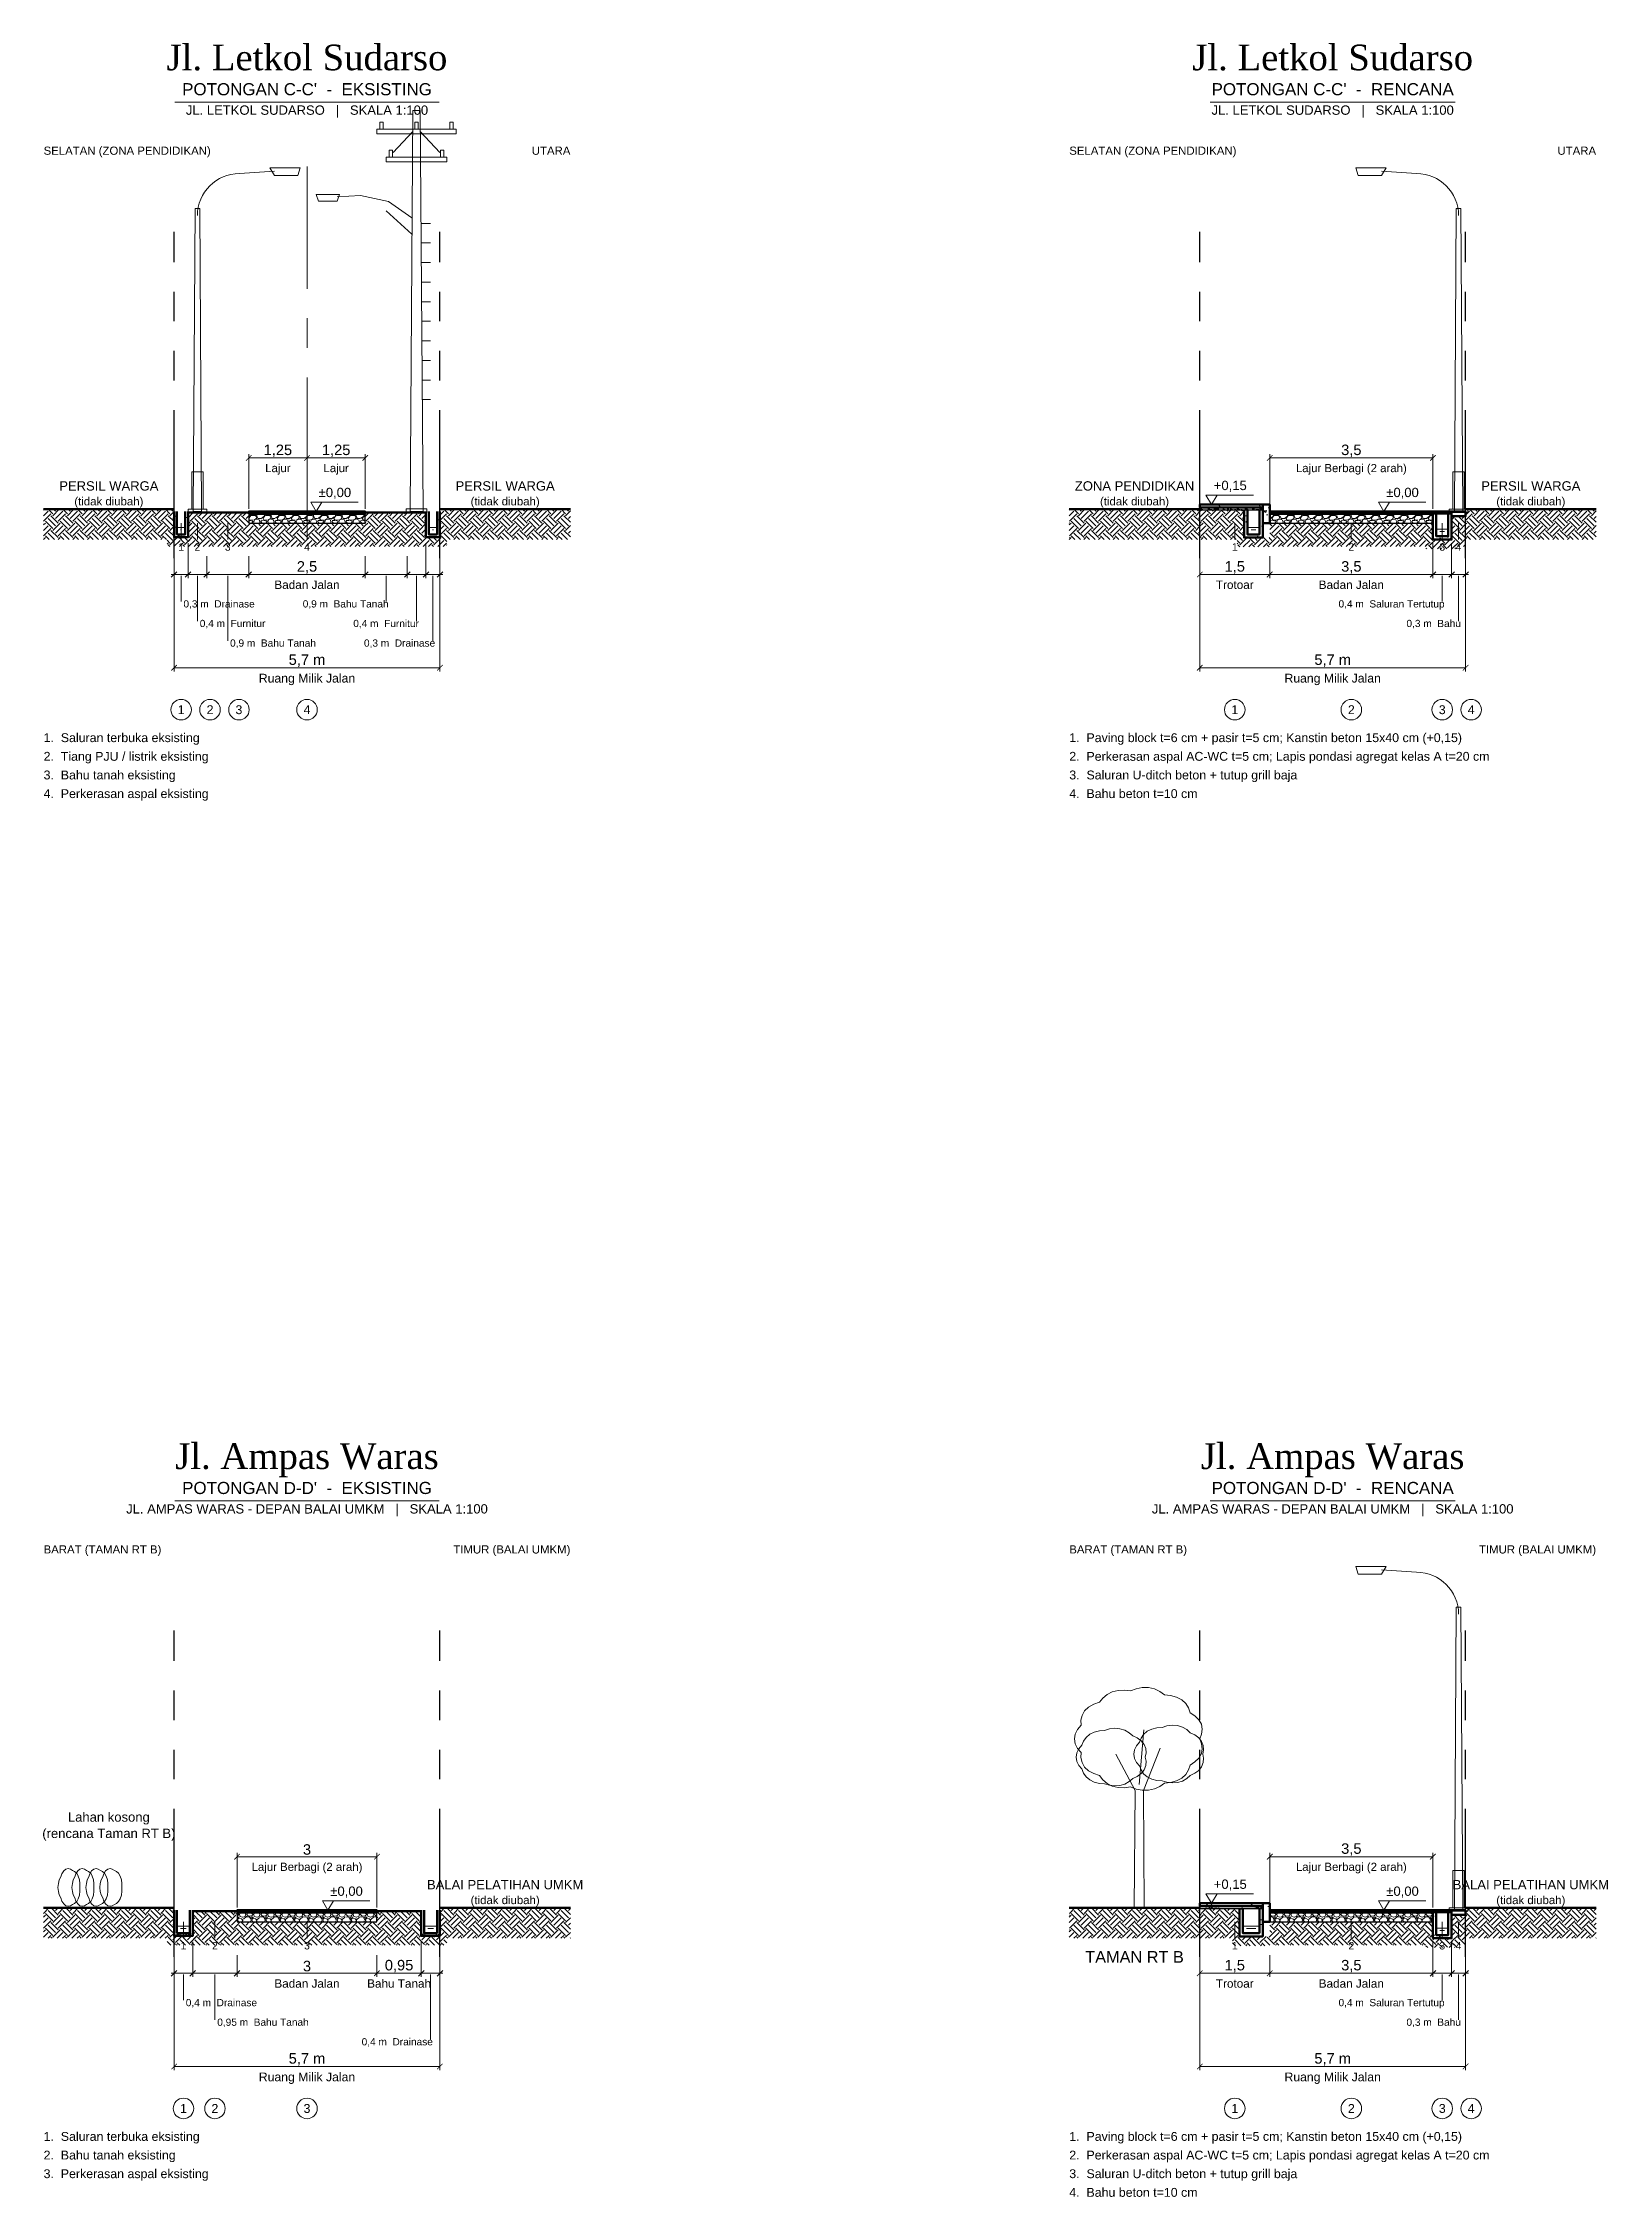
# Model space of a CAD drawing. Header units: metres. Extents: x 0 to 124, y -129 to 10.
# Drawn here: x -0.01 to 33.55, y -126.15 to -79.95 of the extents above; entities that cross this region are included whole.
import ezdxf
from ezdxf.enums import TextEntityAlignment as Align

# ---------------------------------------------------------------- set-up
doc = ezdxf.new("R2010")
doc.units = ezdxf.units.M
doc.linetypes.add('CENTER', pattern=[5.08, 3.175, -0.635, 0.635, -0.635])
doc.linetypes.add('PHANTOM', pattern=[6.35, 3.175, -0.635, 0.635, -0.635, 0.635, -0.635])
for name, color, linetype, lineweight in [('D32_PNP_AIR', 5, 'Continuous', 13), ('D32_PNP_ARSIR', 8, 'Continuous', 9), ('D32_PNP_ARSIR_TANAH', 33, 'Continuous', 9), ('D32_PNP_AS', 1, 'CENTER', 13), ('D32_PNP_BATAS_RMJ', 1, 'PHANTOM', 25), ('D32_PNP_DIMENSI', 7, 'Continuous', 13), ('D32_PNP_KONSTRUKSI', 7, 'Continuous', 25), ('D32_PNP_POTONGAN', 7, 'Continuous', 50), ('D32_PNP_TAMPAK', 8, 'Continuous', 18), ('D32_PNP_TEKS', 7, 'Continuous', 18), ('D32_PNP_VEGETASI', 94, 'Continuous', 18)]:
    doc.layers.add(name, color=color, linetype=linetype, lineweight=lineweight)
doc.styles.add('D32_ARIAL', font='arial.ttf')
doc.styles.add('D32_TIMES', font='times.ttf')
doc.dimstyles.new('D32_1-100', dxfattribs={"dimtxt": 0.225, "dimasz": 0.12, "dimexe": 0.08, "dimexo": 0.06, "dimgap": 0.04, "dimtad": 1, "dimtxsty": 'D32_ARIAL', "dimblk": 'ARCHTICK', "dimblk1": 'ARCHTICK', "dimblk2": 'ARCHTICK', "dimcen": 2.5, "dimclrd": 7, "dimclre": 7, "dimclrt": 7, "dimazin": 3, "dimtfac": 1, "dimtmove": 2, "dimatfit": 3, "dimlwd": 13, "dimlwe": 13})

msp = doc.modelspace()

# ---------------------------------------------------------------- texts
at = {"layer": 'D32_PNP_TEKS'}
for s, height, style, p in [('Jl. Letkol Sudarso', 0.55, 'D32_TIMES', (5.65, -80.7)), ('Jl. Letkol Sudarso', 0.55, 'D32_TIMES', (27.65, -80.7)), ("POTONGAN C-C'  -  EKSISTING", 0.26, 'D32_ARIAL', (5.65, -81.15)), ("POTONGAN C-C'  -  RENCANA", 0.26, 'D32_ARIAL', (27.65, -81.15)), ('JL. LETKOL SUDARSO   |   SKALA 1:100', 0.2, 'D32_ARIAL', (5.65, -81.55)), ('JL. LETKOL SUDARSO   |   SKALA 1:100', 0.2, 'D32_ARIAL', (27.65, -81.55)), ('Jl. Ampas Waras', 0.55, 'D32_TIMES', (5.65, -110.7)), ('Jl. Ampas Waras', 0.55, 'D32_TIMES', (27.65, -110.7)), ("POTONGAN D-D'  -  EKSISTING", 0.26, 'D32_ARIAL', (5.65, -111.15)), ("POTONGAN D-D'  -  RENCANA", 0.26, 'D32_ARIAL', (27.65, -111.15)), ('JL. AMPAS WARAS - DEPAN BALAI UMKM   |   SKALA 1:100', 0.2, 'D32_ARIAL', (5.65, -111.55)), ('JL. AMPAS WARAS - DEPAN BALAI UMKM   |   SKALA 1:100', 0.2, 'D32_ARIAL', (27.65, -111.55))]:
    msp.add_text(s, height=height, dxfattribs=dict(at, style=style)).set_placement(p, align=Align.BOTTOM_CENTER)
at = {"layer": 'D32_PNP_TEKS', "style": 'D32_ARIAL'}
for s, height, p in [('SELATAN (ZONA PENDIDIKAN)', 0.175, (0, -82.4)), ('SELATAN (ZONA PENDIDIKAN)', 0.175, (22, -82.4)), ('±0,00', 0.2, (5.9, -89.75)), ('+0,15', 0.2, (25.1, -89.6)), ('±0,00', 0.2, (28.8, -89.75)), ('BARAT (TAMAN RT B)', 0.175, (0, -112.4)), ('BARAT (TAMAN RT B)', 0.175, (22, -112.4)), ('±0,00', 0.2, (6.15, -119.75)), ('+0,15', 0.2, (25.1, -119.6)), ('±0,00', 0.2, (28.8, -119.75))]:
    msp.add_text(s, height=height, dxfattribs=at).set_placement(p, align=Align.BOTTOM_LEFT)
for s, p in [('UTARA', (11.3, -82.4)), ('UTARA', (33.3, -82.4)), ('TIMUR (BALAI UMKM)', (11.3, -112.4)), ('TIMUR (BALAI UMKM)', (33.3, -112.4))]:
    msp.add_text(s, height=0.175, dxfattribs=at).set_placement(p, align=Align.BOTTOM_RIGHT)
for s, height, p in [('Lajur', 0.175, (5.025, -88.98)), ('Lajur', 0.175, (6.275, -88.98)), ('Lajur Berbagi (2 arah)', 0.175, (28.05, -88.98)), ('1', 0.16, (2.95, -90.68)), ('2', 0.16, (3.3, -90.68)), ('3', 0.16, (3.95, -90.68)), ('4', 0.16, (5.65, -90.68)), ('1', 0.16, (25.55, -90.68)), ('2', 0.16, (28.05, -90.68)), ('3', 0.16, (30, -90.68)), ('4', 0.16, (30.35, -90.68)), ('Badan Jalan', 0.18, (5.65, -91.48)), ('Trotoar', 0.18, (25.55, -91.48)), ('Badan Jalan', 0.18, (28.05, -91.48)), ('Ruang Milik Jalan', 0.1875, (5.65, -93.48)), ('Ruang Milik Jalan', 0.1875, (27.65, -93.48)), ('Lajur Berbagi (2 arah)', 0.175, (5.65, -118.98)), ('Lajur Berbagi (2 arah)', 0.175, (28.05, -118.98)), ('1', 0.16, (3, -120.68)), ('2', 0.16, (3.675, -120.68)), ('3', 0.16, (5.65, -120.68)), ('1', 0.16, (25.55, -120.68)), ('2', 0.16, (28.05, -120.68)), ('3', 0.16, (30, -120.68)), ('4', 0.16, (30.35, -120.68)), ('Badan Jalan', 0.18, (5.65, -121.48)), ('Bahu Tanah', 0.18, (7.625, -121.48)), ('Trotoar', 0.18, (25.55, -121.48)), ('Badan Jalan', 0.18, (28.05, -121.48)), ('Ruang Milik Jalan', 0.1875, (5.65, -123.48)), ('Ruang Milik Jalan', 0.1875, (27.65, -123.48))]:
    msp.add_text(s, height=height, dxfattribs=at).set_placement(p, align=Align.TOP_CENTER)
for s, height, p in [('PERSIL WARGA', 0.2, (1.4, -89.45)), ('PERSIL WARGA', 0.2, (9.9, -89.45)), ('ZONA PENDIDIKAN', 0.2, (23.4, -89.45)), ('PERSIL WARGA', 0.2, (31.9, -89.45)), ('(tidak diubah)', 0.175, (1.4, -89.78)), ('(tidak diubah)', 0.175, (9.9, -89.78)), ('(tidak diubah)', 0.175, (23.4, -89.78)), ('(tidak diubah)', 0.175, (31.9, -89.78)), ('1', 0.19, (2.95, -94.25)), ('2', 0.19, (3.57, -94.25)), ('3', 0.19, (4.19, -94.25)), ('4', 0.19, (5.65, -94.25)), ('1', 0.19, (25.55, -94.25)), ('2', 0.19, (28.05, -94.25)), ('3', 0.19, (30, -94.25)), ('4', 0.19, (30.62, -94.25)), ('(rencana Taman RT B)', 0.2, (1.4, -118.35)), ('Lahan kosong', 0.2, (1.4, -118)), ('BALAI PELATIHAN UMKM', 0.2, (9.9, -119.45)), ('BALAI PELATIHAN UMKM', 0.2, (31.9, -119.45)), ('(tidak diubah)', 0.175, (9.9, -119.78)), ('(tidak diubah)', 0.175, (31.9, -119.78)), ('TAMAN RT B', 0.25, (23.4, -121)), ('1', 0.19, (3, -124.25)), ('2', 0.19, (3.675, -124.25)), ('3', 0.19, (5.65, -124.25)), ('1', 0.19, (25.55, -124.25)), ('2', 0.19, (28.05, -124.25)), ('3', 0.19, (30, -124.25)), ('4', 0.19, (30.62, -124.25))]:
    msp.add_text(s, height=height, dxfattribs=at).set_placement(p, align=Align.MIDDLE_CENTER)
for s, height, p in [('0,3 m  Drainase', 0.155, (3, -91.98)), ('0,4 m  Furnitur', 0.155, (3.35, -92.4)), ('0,9 m  Bahu Tanah', 0.155, (4, -92.82)), ('2.  Tiang PJU / listrik eksisting', 0.19, (0, -95.25)), ('1.  Saluran terbuka eksisting', 0.19, (0, -94.85)), ('2.  Perkerasan aspal AC-WC t=5 cm; Lapis pondasi agregat kelas A t=20 cm', 0.19, (22, -95.25)), ('1.  Paving block t=6 cm + pasir t=5 cm; Kanstin beton 15x40 cm (+0,15)', 0.19, (22, -94.85)), ('3.  Bahu tanah eksisting', 0.19, (0, -95.65)), ('3.  Saluran U-ditch beton + tutup grill baja', 0.19, (22, -95.65)), ('4.  Perkerasan aspal eksisting', 0.19, (0, -96.05)), ('4.  Bahu beton t=10 cm', 0.19, (22, -96.05)), ('0,4 m  Drainase', 0.155, (3.05, -121.98)), ('0,95 m  Bahu Tanah', 0.155, (3.725, -122.4)), ('2.  Bahu tanah eksisting', 0.19, (0, -125.25)), ('1.  Saluran terbuka eksisting', 0.19, (0, -124.85)), ('2.  Perkerasan aspal AC-WC t=5 cm; Lapis pondasi agregat kelas A t=20 cm', 0.19, (22, -125.25)), ('1.  Paving block t=6 cm + pasir t=5 cm; Kanstin beton 15x40 cm (+0,15)', 0.19, (22, -124.85)), ('3.  Perkerasan aspal eksisting', 0.19, (0, -125.65)), ('3.  Saluran U-ditch beton + tutup grill baja', 0.19, (22, -125.65)), ('4.  Bahu beton t=10 cm', 0.19, (22, -126.05))]:
    msp.add_text(s, height=height, dxfattribs=at).set_placement(p, align=Align.MIDDLE_LEFT)
for s, p in [('0,9 m  Bahu Tanah', (7.4, -91.98)), ('0,4 m  Saluran Tertutup', (30.05, -91.98)), ('0,4 m  Furnitur', (8.05, -92.4)), ('0,3 m  Bahu', (30.4, -92.4)), ('0,3 m  Drainase', (8.4, -92.82)), ('0,4 m  Saluran Tertutup', (30.05, -121.98)), ('0,3 m  Bahu', (30.4, -122.4)), ('0,4 m  Drainase', (8.35, -122.82))]:
    msp.add_text(s, height=0.155, dxfattribs=at).set_placement(p, align=Align.MIDDLE_RIGHT)

# ---------------------------------------------------------------- blocks, each defined once
blk = doc.blocks.new('_ARCHTICK')
at = {"color": 0, "linetype": 'BYBLOCK', "const_width": 0.15}
blk.add_lwpolyline([(-0.5, -0.5), (0.5, 0.5)], dxfattribs=at)

# ---------------------------------------------------------------- dimensions: what is measured, and where the dimension line sits
at = {"layer": 'D32_PNP_DIMENSI'}
for base, p1, p2 in [((4.4, -88.85), (4.4, -90), (5.65, -90)), ((5.65, -88.85), (5.65, -90), (6.9, -90)), ((26.3, -88.85), (26.3, -90), (29.8, -90)), ((4.4, -91.35), (4.4, -90.9), (6.9, -90.9)), ((24.8, -91.35), (24.8, -90.9), (26.3, -90.9)), ((26.3, -91.35), (26.3, -90.9), (29.8, -90.9)), ((4.15, -118.85), (4.15, -120), (7.15, -120)), ((26.3, -118.85), (26.3, -120), (29.8, -120)), ((4.15, -121.35), (4.15, -120.9), (7.15, -120.9)), ((7.15, -121.35), (7.15, -120.9), (8.1, -120.9)), ((24.8, -121.35), (24.8, -120.9), (26.3, -120.9)), ((26.3, -121.35), (26.3, -120.9), (29.8, -120.9))]:
    msp.add_linear_dim(base=base, p1=p1, p2=p2, dimstyle='D32_1-100', dxfattribs=at).render()
for base, p1, p2 in [((2.8, -93.35), (2.8, -90.9), (8.5, -90.9)), ((24.8, -93.35), (24.8, -90.9), (30.5, -90.9)), ((2.8, -123.35), (2.8, -120.9), (8.5, -120.9)), ((24.8, -123.35), (24.8, -120.9), (30.5, -120.9))]:
    msp.add_linear_dim(base=base, p1=p1, p2=p2, text='<> m', dimstyle='D32_1-100', dxfattribs=at).render()

# ---------------------------------------------------------------- hatches: boundary and pattern name
at = {"layer": 'D32_PNP_ARSIR'}
h = msp.add_hatch(dxfattribs=at)
h.set_pattern_fill('AR-CONC', scale=0.003)
h.paths.add_polyline_path([(2.8, -90.55), (2.86, -90.55), (2.86, -90), (2.8, -90)])
h = msp.add_hatch(dxfattribs=at)
h.set_pattern_fill('AR-CONC', scale=0.003)
h.paths.add_polyline_path([(3.04, -90.55), (3.1, -90.55), (3.1, -90), (3.04, -90)])
h = msp.add_hatch(dxfattribs=at)
h.set_pattern_fill('AR-SAND', scale=0.002)
h.paths.add_polyline_path([(4.4, -90.05), (6.9, -90.05), (6.9, -90), (4.4, -90)])
h = msp.add_hatch(dxfattribs=at)
h.set_pattern_fill('GRAVEL', scale=0.012)
h.paths.add_polyline_path([(4.4, -90.25), (6.9, -90.25), (6.9, -90.05), (4.4, -90.05)])
h = msp.add_hatch(dxfattribs=at)
h.set_pattern_fill('AR-CONC', scale=0.003)
h.paths.add_polyline_path([(8.2, -90.55), (8.26, -90.55), (8.26, -90), (8.2, -90)])
h = msp.add_hatch(dxfattribs=at)
h.set_pattern_fill('AR-CONC', scale=0.003)
h.paths.add_polyline_path([(8.44, -90.55), (8.5, -90.55), (8.5, -90), (8.44, -90)])
h = msp.add_hatch(dxfattribs=at)
h.set_pattern_fill('AR-HBONE', scale=0.006)
h.paths.add_polyline_path([(24.8, -89.91), (26.15, -89.91), (26.15, -89.85), (24.8, -89.85)])
h = msp.add_hatch(dxfattribs=at)
h.set_pattern_fill('AR-SAND', scale=0.002)
h.paths.add_polyline_path([(24.8, -89.96), (26.15, -89.96), (26.15, -89.91), (24.8, -89.91)])
h = msp.add_hatch(dxfattribs=at)
h.set_pattern_fill('AR-CONC', scale=0.003)
h.paths.add_polyline_path([(25.75, -90.56), (25.82, -90.56), (25.82, -89.96), (25.75, -89.96)])
h = msp.add_hatch(dxfattribs=at)
h.set_pattern_fill('AR-CONC', scale=0.003)
h.paths.add_polyline_path([(26.08, -90.56), (26.15, -90.56), (26.15, -89.96), (26.08, -89.96)])
h = msp.add_hatch(dxfattribs=at)
h.set_pattern_fill('AR-CONC', scale=0.003)
h.paths.add_polyline_path([(26.15, -90.25), (26.3, -90.25), (26.3, -89.85), (26.15, -89.85)])
h = msp.add_hatch(dxfattribs=at)
h.set_pattern_fill('AR-SAND', scale=0.002)
h.paths.add_polyline_path([(26.3, -90.05), (29.8, -90.05), (29.8, -90), (26.3, -90)])
h = msp.add_hatch(dxfattribs=at)
h.set_pattern_fill('GRAVEL', scale=0.012)
h.paths.add_polyline_path([(26.3, -90.25), (29.8, -90.25), (29.8, -90.05), (26.3, -90.05)])
h = msp.add_hatch(dxfattribs=at)
h.set_pattern_fill('AR-CONC', scale=0.003)
h.paths.add_polyline_path([(29.8, -90.6), (29.87, -90.6), (29.87, -90), (29.8, -90)])
h = msp.add_hatch(dxfattribs=at)
h.set_pattern_fill('STEEL', scale=0.01)
h.paths.add_polyline_path([(29.8, -90.04), (30.2, -90.04), (30.2, -90), (29.8, -90)])
h = msp.add_hatch(dxfattribs=at)
h.set_pattern_fill('AR-CONC', scale=0.003)
h.paths.add_polyline_path([(30.13, -90.6), (30.2, -90.6), (30.2, -90), (30.13, -90)])
h = msp.add_hatch(dxfattribs=at)
h.set_pattern_fill('AR-CONC', scale=0.003)
h.paths.add_polyline_path([(30.2, -90.1), (30.5, -90.1), (30.5, -90), (30.2, -90)])
h = msp.add_hatch(dxfattribs=at)
h.set_pattern_fill('AR-CONC', scale=0.003)
h.paths.add_polyline_path([(2.86, -90.55), (3.04, -90.55), (3.04, -90.49), (2.86, -90.49)])
h = msp.add_hatch(dxfattribs=at)
h.set_pattern_fill('AR-CONC', scale=0.003)
h.paths.add_polyline_path([(8.26, -90.55), (8.44, -90.55), (8.44, -90.49), (8.26, -90.49)])
h = msp.add_hatch(dxfattribs=at)
h.set_pattern_fill('AR-CONC', scale=0.003)
h.paths.add_polyline_path([(25.82, -90.56), (26.08, -90.56), (26.08, -90.49), (25.82, -90.49)])
h = msp.add_hatch(dxfattribs=at)
h.set_pattern_fill('AR-CONC', scale=0.003)
h.paths.add_polyline_path([(29.87, -90.6), (30.13, -90.6), (30.13, -90.53), (29.87, -90.53)])
h = msp.add_hatch(dxfattribs=at)
h.set_pattern_fill('AR-CONC', scale=0.003)
h.paths.add_polyline_path([(2.8, -120.55), (2.86, -120.55), (2.86, -120), (2.8, -120)])
h = msp.add_hatch(dxfattribs=at)
h.set_pattern_fill('AR-CONC', scale=0.003)
h.paths.add_polyline_path([(3.14, -120.55), (3.2, -120.55), (3.2, -120), (3.14, -120)])
h = msp.add_hatch(dxfattribs=at)
h.set_pattern_fill('AR-SAND', scale=0.002)
h.paths.add_polyline_path([(4.15, -120.05), (7.15, -120.05), (7.15, -120), (4.15, -120)])
h = msp.add_hatch(dxfattribs=at)
h.set_pattern_fill('GRAVEL', scale=0.012)
h.paths.add_polyline_path([(4.15, -120.25), (7.15, -120.25), (7.15, -120.05), (4.15, -120.05)])
h = msp.add_hatch(dxfattribs=at)
h.set_pattern_fill('AR-CONC', scale=0.003)
h.paths.add_polyline_path([(8.1, -120.55), (8.16, -120.55), (8.16, -120), (8.1, -120)])
h = msp.add_hatch(dxfattribs=at)
h.set_pattern_fill('AR-CONC', scale=0.003)
h.paths.add_polyline_path([(8.44, -120.55), (8.5, -120.55), (8.5, -120), (8.44, -120)])
h = msp.add_hatch(dxfattribs=at)
h.set_pattern_fill('AR-HBONE', scale=0.006)
h.paths.add_polyline_path([(24.8, -119.91), (26.15, -119.91), (26.15, -119.85), (24.8, -119.85)])
h = msp.add_hatch(dxfattribs=at)
h.set_pattern_fill('AR-SAND', scale=0.002)
h.paths.add_polyline_path([(24.8, -119.96), (26.15, -119.96), (26.15, -119.91), (24.8, -119.91)])
h = msp.add_hatch(dxfattribs=at)
h.set_pattern_fill('AR-CONC', scale=0.003)
h.paths.add_polyline_path([(25.65, -120.56), (25.72, -120.56), (25.72, -119.96), (25.65, -119.96)])
h = msp.add_hatch(dxfattribs=at)
h.set_pattern_fill('AR-CONC', scale=0.003)
h.paths.add_polyline_path([(26.08, -120.56), (26.15, -120.56), (26.15, -119.96), (26.08, -119.96)])
h = msp.add_hatch(dxfattribs=at)
h.set_pattern_fill('AR-CONC', scale=0.003)
h.paths.add_polyline_path([(26.15, -120.25), (26.3, -120.25), (26.3, -119.85), (26.15, -119.85)])
h = msp.add_hatch(dxfattribs=at)
h.set_pattern_fill('AR-SAND', scale=0.002)
h.paths.add_polyline_path([(26.3, -120.05), (29.8, -120.05), (29.8, -120), (26.3, -120)])
h = msp.add_hatch(dxfattribs=at)
h.set_pattern_fill('GRAVEL', scale=0.012)
h.paths.add_polyline_path([(26.3, -120.25), (29.8, -120.25), (29.8, -120.05), (26.3, -120.05)])
h = msp.add_hatch(dxfattribs=at)
h.set_pattern_fill('AR-CONC', scale=0.003)
h.paths.add_polyline_path([(29.8, -120.6), (29.87, -120.6), (29.87, -120), (29.8, -120)])
h = msp.add_hatch(dxfattribs=at)
h.set_pattern_fill('STEEL', scale=0.01)
h.paths.add_polyline_path([(29.8, -120.04), (30.2, -120.04), (30.2, -120), (29.8, -120)])
h = msp.add_hatch(dxfattribs=at)
h.set_pattern_fill('AR-CONC', scale=0.003)
h.paths.add_polyline_path([(30.13, -120.6), (30.2, -120.6), (30.2, -120), (30.13, -120)])
h = msp.add_hatch(dxfattribs=at)
h.set_pattern_fill('AR-CONC', scale=0.003)
h.paths.add_polyline_path([(30.2, -120.1), (30.5, -120.1), (30.5, -120), (30.2, -120)])
h = msp.add_hatch(dxfattribs=at)
h.set_pattern_fill('AR-CONC', scale=0.003)
h.paths.add_polyline_path([(2.86, -120.55), (3.14, -120.55), (3.14, -120.49), (2.86, -120.49)])
h = msp.add_hatch(dxfattribs=at)
h.set_pattern_fill('AR-CONC', scale=0.003)
h.paths.add_polyline_path([(8.16, -120.55), (8.44, -120.55), (8.44, -120.49), (8.16, -120.49)])
h = msp.add_hatch(dxfattribs=at)
h.set_pattern_fill('AR-CONC', scale=0.003)
h.paths.add_polyline_path([(25.72, -120.56), (26.08, -120.56), (26.08, -120.49), (25.72, -120.49)])
h = msp.add_hatch(dxfattribs=at)
h.set_pattern_fill('AR-CONC', scale=0.003)
h.paths.add_polyline_path([(29.87, -120.6), (30.13, -120.6), (30.13, -120.53), (29.87, -120.53)])
at = {"layer": 'D32_PNP_ARSIR_TANAH'}
h = msp.add_hatch(dxfattribs=at)
h.set_pattern_fill('EARTH', scale=0.035, angle=45)
h.paths.add_polyline_path([(0, -90.6), (2.8, -90.6), (2.8, -89.95), (0, -89.95)])
h = msp.add_hatch(dxfattribs=at)
h.set_pattern_fill('EARTH', scale=0.035, angle=45)
h.paths.add_polyline_path([(3.1, -90.75), (3.5, -90.75), (3.5, -90.02), (3.1, -90.02)])
h = msp.add_hatch(dxfattribs=at)
h.set_pattern_fill('EARTH', scale=0.035, angle=45)
h.paths.add_polyline_path([(3.5, -90.75), (4.4, -90.75), (4.4, -90.02), (3.5, -90.02)])
h = msp.add_hatch(dxfattribs=at)
h.set_pattern_fill('EARTH', scale=0.035, angle=45)
h.paths.add_polyline_path([(6.9, -90.75), (7.8, -90.75), (7.8, -90.02), (6.9, -90.02)])
h = msp.add_hatch(dxfattribs=at)
h.set_pattern_fill('EARTH', scale=0.035, angle=45)
h.paths.add_polyline_path([(7.8, -90.75), (8.2, -90.75), (8.2, -90.02), (7.8, -90.02)])
h = msp.add_hatch(dxfattribs=at)
h.set_pattern_fill('EARTH', scale=0.035, angle=45)
h.paths.add_polyline_path([(8.5, -90.6), (11.3, -90.6), (11.3, -89.95), (8.5, -89.95)])
h = msp.add_hatch(dxfattribs=at)
h.set_pattern_fill('EARTH', scale=0.035, angle=45)
h.paths.add_polyline_path([(22, -90.6), (24.8, -90.6), (24.8, -89.95), (22, -89.95)])
h = msp.add_hatch(dxfattribs=at)
h.set_pattern_fill('EARTH', scale=0.035, angle=45)
h.paths.add_polyline_path([(24.8, -90.6), (25.75, -90.6), (25.75, -89.96), (24.8, -89.96)])
h = msp.add_hatch(dxfattribs=at)
h.set_pattern_fill('EARTH', scale=0.035, angle=45)
h.paths.add_polyline_path([(30.5, -90.6), (33.3, -90.6), (33.3, -89.95), (30.5, -89.95)])
h = msp.add_hatch(dxfattribs=at)
h.set_pattern_fill('EARTH', scale=0.035, angle=45)
h.paths.add_polyline_path([(4.4, -90.75), (6.9, -90.75), (6.9, -90.25), (4.4, -90.25)])
h = msp.add_hatch(dxfattribs=at)
h.set_pattern_fill('EARTH', scale=0.035, angle=45)
h.paths.add_polyline_path([(26.3, -90.75), (29.8, -90.75), (29.8, -90.25), (26.3, -90.25)])
h = msp.add_hatch(dxfattribs=at)
h.set_pattern_fill('EARTH', scale=0.035, angle=45)
h.paths.add_polyline_path([(30.2, -90.75), (30.5, -90.75), (30.5, -90.1), (30.2, -90.1)])
h = msp.add_hatch(dxfattribs=at)
h.set_pattern_fill('EARTH', scale=0.035, angle=45)
h.paths.add_polyline_path([(2.65, -90.75), (3.25, -90.75), (3.25, -90.55), (2.65, -90.55)])
h = msp.add_hatch(dxfattribs=at)
h.set_pattern_fill('EARTH', scale=0.035, angle=45)
h.paths.add_polyline_path([(8.05, -90.75), (8.65, -90.75), (8.65, -90.55), (8.05, -90.55)])
h = msp.add_hatch(dxfattribs=at)
h.set_pattern_fill('EARTH', scale=0.035, angle=45)
h.paths.add_polyline_path([(25.6, -90.76), (26.3, -90.76), (26.3, -90.56), (25.6, -90.56)])
h = msp.add_hatch(dxfattribs=at)
h.set_pattern_fill('EARTH', scale=0.035, angle=45)
h.paths.add_polyline_path([(29.65, -90.8), (30.35, -90.8), (30.35, -90.6), (29.65, -90.6)])
h = msp.add_hatch(dxfattribs=at)
h.set_pattern_fill('EARTH', scale=0.035, angle=45)
h.paths.add_polyline_path([(0, -120.6), (2.8, -120.6), (2.8, -119.95), (0, -119.95)])
h = msp.add_hatch(dxfattribs=at)
h.set_pattern_fill('EARTH', scale=0.035, angle=45)
h.paths.add_polyline_path([(3.2, -120.75), (4.15, -120.75), (4.15, -120.02), (3.2, -120.02)])
h = msp.add_hatch(dxfattribs=at)
h.set_pattern_fill('EARTH', scale=0.035, angle=45)
h.paths.add_polyline_path([(7.15, -120.75), (8.1, -120.75), (8.1, -120.02), (7.15, -120.02)])
h = msp.add_hatch(dxfattribs=at)
h.set_pattern_fill('EARTH', scale=0.035, angle=45)
h.paths.add_polyline_path([(8.5, -120.6), (11.3, -120.6), (11.3, -119.95), (8.5, -119.95)])
h = msp.add_hatch(dxfattribs=at)
h.set_pattern_fill('EARTH', scale=0.035, angle=45)
h.paths.add_polyline_path([(22, -120.6), (24.8, -120.6), (24.8, -119.95), (22, -119.95)])
h = msp.add_hatch(dxfattribs=at)
h.set_pattern_fill('EARTH', scale=0.035, angle=45)
h.paths.add_polyline_path([(24.8, -120.6), (25.65, -120.6), (25.65, -119.96), (24.8, -119.96)])
h = msp.add_hatch(dxfattribs=at)
h.set_pattern_fill('EARTH', scale=0.035, angle=45)
h.paths.add_polyline_path([(30.2, -120.75), (30.5, -120.75), (30.5, -120.1), (30.2, -120.1)])
h = msp.add_hatch(dxfattribs=at)
h.set_pattern_fill('EARTH', scale=0.035, angle=45)
h.paths.add_polyline_path([(30.5, -120.6), (33.3, -120.6), (33.3, -119.95), (30.5, -119.95)])
h = msp.add_hatch(dxfattribs=at)
h.set_pattern_fill('EARTH', scale=0.035, angle=45)
h.paths.add_polyline_path([(2.65, -120.75), (3.35, -120.75), (3.35, -120.55), (2.65, -120.55)])
h = msp.add_hatch(dxfattribs=at)
h.set_pattern_fill('EARTH', scale=0.035, angle=45)
h.paths.add_polyline_path([(4.15, -120.75), (7.15, -120.75), (7.15, -120.25), (4.15, -120.25)])
h = msp.add_hatch(dxfattribs=at)
h.set_pattern_fill('EARTH', scale=0.035, angle=45)
h.paths.add_polyline_path([(7.95, -120.75), (8.65, -120.75), (8.65, -120.55), (7.95, -120.55)])
h = msp.add_hatch(dxfattribs=at)
h.set_pattern_fill('EARTH', scale=0.035, angle=45)
h.paths.add_polyline_path([(25.5, -120.76), (26.3, -120.76), (26.3, -120.56), (25.5, -120.56)])
h = msp.add_hatch(dxfattribs=at)
h.set_pattern_fill('EARTH', scale=0.035, angle=45)
h.paths.add_polyline_path([(26.3, -120.75), (29.8, -120.75), (29.8, -120.25), (26.3, -120.25)])
h = msp.add_hatch(dxfattribs=at)
h.set_pattern_fill('EARTH', scale=0.035, angle=45)
h.paths.add_polyline_path([(29.65, -120.8), (30.35, -120.8), (30.35, -120.6), (29.65, -120.6)])

# ---------------------------------------------------------------- linework, layer by layer
at = {"layer": 'D32_PNP_AIR'}
for points in [[(2.88, -90.34), (3.02, -90.34)], [(2.94, -90.39), (2.96, -90.39)], [(8.28, -90.34), (8.42, -90.34)], [(8.34, -90.39), (8.36, -90.39)], [(25.84, -90.34), (26.06, -90.34)], [(25.9, -90.39), (26, -90.39)], [(29.89, -90.38), (30.11, -90.38)], [(29.95, -90.43), (30.05, -90.43)], [(2.88, -120.34), (3.12, -120.34)], [(2.94, -120.39), (3.06, -120.39)], [(8.18, -120.34), (8.42, -120.34)], [(8.24, -120.39), (8.36, -120.39)], [(25.74, -120.34), (26.06, -120.34)], [(25.8, -120.39), (26, -120.39)], [(29.89, -120.38), (30.11, -120.38)], [(29.95, -120.43), (30.05, -120.43)]]:
    msp.add_lwpolyline(points, dxfattribs=at)
at = {"layer": 'D32_PNP_AS'}
msp.add_lwpolyline([(5.65, -90.3), (5.65, -82.6)], dxfattribs=at)
at = {"layer": 'D32_PNP_BATAS_RMJ'}
for points in [[(2.8, -91), (2.8, -84)], [(8.5, -91), (8.5, -84)], [(24.8, -91), (24.8, -84)], [(30.5, -91), (30.5, -84)], [(2.8, -91), (2.8, -85)], [(8.5, -91), (8.5, -85)], [(24.8, -91), (24.8, -85)], [(30.5, -91), (30.5, -85)], [(2.8, -121), (2.8, -114)], [(8.5, -121), (8.5, -114)], [(24.8, -121), (24.8, -114)], [(30.5, -121), (30.5, -114)], [(2.8, -121), (2.8, -115)], [(8.5, -121), (8.5, -115)], [(24.8, -121), (24.8, -115)], [(30.5, -121), (30.5, -115)]]:
    msp.add_lwpolyline(points, dxfattribs=at)
at = {"layer": 'D32_PNP_DIMENSI'}
for points in [[(5.73, -89.8), (5.97, -89.8), (5.85, -90), (5.73, -89.8)], [(24.93, -89.65), (25.17, -89.65), (25.05, -89.85), (24.93, -89.65)], [(28.63, -89.8), (28.87, -89.8), (28.75, -90), (28.63, -89.8)], [(5.98, -119.8), (6.22, -119.8), (6.1, -120), (5.98, -119.8)], [(24.93, -119.65), (25.17, -119.65), (25.05, -119.85), (24.93, -119.65)], [(28.63, -119.8), (28.87, -119.8), (28.75, -120), (28.63, -119.8)]]:
    msp.add_lwpolyline(points, close=True, dxfattribs=at)
for points in [[(5.73, -89.8), (6.75, -89.8)], [(24.93, -89.65), (25.95, -89.65)], [(28.63, -89.8), (29.65, -89.8)], [(2.95, -90.25), (2.95, -90.6)], [(3.3, -90.25), (3.3, -90.6)], [(3.95, -90.25), (3.95, -90.6)], [(5.65, -90.25), (5.65, -90.6)], [(25.55, -90.25), (25.55, -90.6)], [(28.05, -90.25), (28.05, -90.6)], [(30, -90.25), (30, -90.6)], [(30.35, -90.25), (30.35, -90.6)], [(2.8, -90.68), (2.8, -91.43)], [(3.1, -90.68), (3.1, -91.43)], [(3.1, -90.96), (3.1, -91.43)], [(3.5, -90.96), (3.5, -91.43)], [(3.5, -90.96), (3.5, -91.43)], [(4.4, -90.96), (4.4, -91.43)], [(6.9, -90.96), (6.9, -91.43)], [(7.8, -90.96), (7.8, -91.43)], [(7.8, -90.96), (7.8, -91.43)], [(8.2, -90.68), (8.2, -91.43)], [(8.2, -90.96), (8.2, -91.43)], [(8.5, -90.68), (8.5, -91.43)], [(29.8, -90.68), (29.8, -91.43)], [(30.2, -90.68), (30.2, -91.43)], [(30.2, -90.96), (30.2, -91.43)], [(30.5, -90.96), (30.5, -91.43)], [(2.74, -91.41), (2.86, -91.29)], [(2.74, -91.35), (3.16, -91.35)], [(2.95, -91.38), (2.95, -91.93)], [(3.04, -91.41), (3.16, -91.29)], [(3.04, -91.41), (3.16, -91.29)], [(3.04, -91.35), (3.56, -91.35)], [(3.3, -91.38), (3.3, -92.35)], [(3.44, -91.41), (3.56, -91.29)], [(3.44, -91.41), (3.56, -91.29)], [(3.44, -91.35), (4.46, -91.35)], [(3.95, -91.38), (3.95, -92.77)], [(4.34, -91.41), (4.46, -91.29)], [(6.84, -91.41), (6.96, -91.29)], [(6.84, -91.35), (7.86, -91.35)], [(7.35, -91.38), (7.35, -91.93)], [(7.74, -91.41), (7.86, -91.29)], [(7.74, -91.41), (7.86, -91.29)], [(7.74, -91.35), (8.26, -91.35)], [(8, -91.38), (8, -92.35)], [(8.14, -91.41), (8.26, -91.29)], [(8.14, -91.41), (8.26, -91.29)], [(8.14, -91.35), (8.56, -91.35)], [(8.35, -91.38), (8.35, -92.77)], [(8.44, -91.41), (8.56, -91.29)], [(29.74, -91.41), (29.86, -91.29)], [(29.74, -91.35), (30.26, -91.35)], [(30, -91.38), (30, -91.93)], [(30.14, -91.41), (30.26, -91.29)], [(30.14, -91.41), (30.26, -91.29)], [(30.14, -91.35), (30.56, -91.35)], [(30.35, -91.38), (30.35, -92.35)], [(30.44, -91.41), (30.56, -91.29)], [(5.98, -119.8), (7, -119.8)], [(24.93, -119.65), (25.95, -119.65)], [(28.63, -119.8), (29.65, -119.8)], [(3, -120.25), (3, -120.6)], [(3.675, -120.25), (3.675, -120.6)], [(5.65, -120.25), (5.65, -120.6)], [(25.55, -120.25), (25.55, -120.6)], [(28.05, -120.25), (28.05, -120.6)], [(30, -120.25), (30, -120.6)], [(30.35, -120.25), (30.35, -120.6)], [(2.8, -120.68), (2.8, -121.43)], [(3.2, -120.68), (3.2, -121.43)], [(3.2, -120.96), (3.2, -121.43)], [(4.15, -120.96), (4.15, -121.43)], [(8.1, -120.68), (8.1, -121.43)], [(8.5, -120.68), (8.5, -121.43)], [(29.8, -120.68), (29.8, -121.43)], [(30.2, -120.68), (30.2, -121.43)], [(30.2, -120.96), (30.2, -121.43)], [(30.5, -120.96), (30.5, -121.43)], [(2.74, -121.41), (2.86, -121.29)], [(2.74, -121.35), (3.26, -121.35)], [(3, -121.38), (3, -121.93)], [(3.14, -121.41), (3.26, -121.29)], [(3.14, -121.41), (3.26, -121.29)], [(3.14, -121.35), (4.21, -121.35)], [(3.675, -121.38), (3.675, -122.35)], [(4.09, -121.41), (4.21, -121.29)], [(8.04, -121.41), (8.16, -121.29)], [(8.04, -121.35), (8.56, -121.35)], [(8.3, -121.38), (8.3, -122.77)], [(8.44, -121.41), (8.56, -121.29)], [(29.74, -121.41), (29.86, -121.29)], [(29.74, -121.35), (30.26, -121.35)], [(30, -121.38), (30, -121.93)], [(30.14, -121.41), (30.26, -121.29)], [(30.14, -121.41), (30.26, -121.29)], [(30.14, -121.35), (30.56, -121.35)], [(30.35, -121.38), (30.35, -122.35)], [(30.44, -121.41), (30.56, -121.29)]]:
    msp.add_lwpolyline(points, dxfattribs=at)
for centre in [(2.95, -94.25), (3.57, -94.25), (4.19, -94.25), (5.65, -94.25), (25.55, -94.25), (28.05, -94.25), (30, -94.25), (30.62, -94.25), (3, -124.25), (3.675, -124.25), (5.65, -124.25), (25.55, -124.25), (28.05, -124.25), (30, -124.25), (30.62, -124.25)]:
    msp.add_circle(centre, 0.22, dxfattribs=at)
at = {"layer": 'D32_PNP_KONSTRUKSI'}
for points in [[(4.4, -90.25), (6.9, -90.25), (6.9, -90.05), (4.4, -90.05)], [(24.8, -89.96), (26.15, -89.96), (26.15, -89.91), (24.8, -89.91)], [(26.3, -90.25), (29.8, -90.25), (29.8, -90.05), (26.3, -90.05)], [(4.15, -120.25), (7.15, -120.25), (7.15, -120.05), (4.15, -120.05)], [(24.8, -119.96), (26.15, -119.96), (26.15, -119.91), (24.8, -119.91)], [(26.3, -120.25), (29.8, -120.25), (29.8, -120.05), (26.3, -120.05)]]:
    msp.add_lwpolyline(points, close=True, dxfattribs=at)
at = {"layer": 'D32_PNP_POTONGAN'}
for points in [[(0, -89.95), (2.8, -89.95)], [(2.8, -90), (2.8, -90.55), (3.1, -90.55), (3.1, -90)], [(2.86, -90), (2.86, -90.49), (3.04, -90.49), (3.04, -90)], [(3.1, -90.02), (3.5, -90.02)], [(3.5, -90.02), (4.4, -90.02)], [(6.9, -90.02), (7.8, -90.02)], [(7.8, -90.02), (8.2, -90.02)], [(8.2, -90), (8.2, -90.55), (8.5, -90.55), (8.5, -90)], [(8.26, -90), (8.26, -90.49), (8.44, -90.49), (8.44, -90)], [(8.5, -89.95), (11.3, -89.95)], [(22, -89.95), (24.8, -89.95)], [(25.75, -89.96), (25.75, -90.56), (26.15, -90.56), (26.15, -89.96)], [(25.82, -89.96), (25.82, -90.49), (26.08, -90.49), (26.08, -89.96)], [(29.8, -90), (29.8, -90.6), (30.2, -90.6), (30.2, -90)], [(29.87, -90), (29.87, -90.53), (30.13, -90.53), (30.13, -90)], [(30.5, -89.95), (33.3, -89.95)], [(0, -119.95), (2.8, -119.95)], [(2.8, -120), (2.8, -120.55), (3.2, -120.55), (3.2, -120)], [(2.86, -120), (2.86, -120.49), (3.14, -120.49), (3.14, -120)], [(3.2, -120.02), (4.15, -120.02)], [(7.15, -120.02), (8.1, -120.02)], [(8.1, -120), (8.1, -120.55), (8.5, -120.55), (8.5, -120)], [(8.16, -120), (8.16, -120.49), (8.44, -120.49), (8.44, -120)], [(8.5, -119.95), (11.3, -119.95)], [(22, -119.95), (24.8, -119.95)], [(25.65, -119.96), (25.65, -120.56), (26.15, -120.56), (26.15, -119.96)], [(25.72, -119.96), (25.72, -120.49), (26.08, -120.49), (26.08, -119.96)], [(29.8, -120), (29.8, -120.6), (30.2, -120.6), (30.2, -120)], [(29.87, -120), (29.87, -120.53), (30.13, -120.53), (30.13, -120)], [(30.5, -119.95), (33.3, -119.95)]]:
    msp.add_lwpolyline(points, dxfattribs=at)
for points in [[(4.4, -90.05), (6.9, -90.05), (6.9, -90), (4.4, -90)], [(24.8, -89.91), (26.15, -89.91), (26.15, -89.85), (24.8, -89.85)], [(26.15, -90.25), (26.3, -90.25), (26.3, -89.85), (26.15, -89.85)], [(26.3, -90.05), (29.8, -90.05), (29.8, -90), (26.3, -90)], [(29.8, -90.04), (30.2, -90.04), (30.2, -90), (29.8, -90)], [(30.2, -90.1), (30.5, -90.1), (30.5, -90), (30.2, -90)], [(4.15, -120.05), (7.15, -120.05), (7.15, -120), (4.15, -120)], [(24.8, -119.91), (26.15, -119.91), (26.15, -119.85), (24.8, -119.85)], [(26.15, -120.25), (26.3, -120.25), (26.3, -119.85), (26.15, -119.85)], [(26.3, -120.05), (29.8, -120.05), (29.8, -120), (26.3, -120)], [(29.8, -120.04), (30.2, -120.04), (30.2, -120), (29.8, -120)], [(30.2, -120.1), (30.5, -120.1), (30.5, -120), (30.2, -120)]]:
    msp.add_lwpolyline(points, close=True, dxfattribs=at)
at = {"layer": 'D32_PNP_TAMPAK'}
for points in [[(7.215, -81.8), (7.285, -81.8), (7.285, -81.65), (7.215, -81.65)], [(7.86, -90), (7.92, -81.4), (8.08, -81.4), (8.14, -90)], [(7.965, -81.8), (8.035, -81.8), (8.035, -81.65), (7.965, -81.65)], [(8.715, -81.8), (8.785, -81.8), (8.785, -81.65), (8.715, -81.65)], [(7.15, -81.9), (8.85, -81.9), (8.85, -81.8), (7.15, -81.8)], [(4.85, -82.63), (5.5, -82.63), (5.45, -82.79), (4.95, -82.79)], [(7.35, -82.5), (8.65, -82.5), (8.65, -82.4), (7.35, -82.4)], [(7.415, -82.4), (7.485, -82.4), (7.485, -82.25), (7.415, -82.25)], [(8.515, -82.4), (8.585, -82.4), (8.585, -82.25), (8.515, -82.25)], [(28.8, -82.63), (28.15, -82.63), (28.2, -82.79), (28.7, -82.79)], [(3.21, -90), (3.25, -83.5), (3.35, -83.5), (3.39, -90)], [(6.35, -83.2), (5.85, -83.2), (5.9, -83.34), (6.3, -83.34)], [(30.26, -90), (30.3, -83.5), (30.4, -83.5), (30.44, -90)], [(3.18, -89.95), (3.42, -89.95), (3.42, -89.15), (3.18, -89.15)], [(30.23, -89.95), (30.47, -89.95), (30.47, -89.15), (30.23, -89.15)], [(3.1, -90.02), (3.5, -90.02), (3.5, -89.95), (3.1, -89.95)], [(7.78, -90.02), (8.22, -90.02), (8.22, -89.94), (7.78, -89.94)], [(30.15, -90.02), (30.55, -90.02), (30.55, -89.95), (30.15, -89.95)], [(28.8, -112.63), (28.15, -112.63), (28.2, -112.79), (28.7, -112.79)], [(30.26, -120), (30.3, -113.5), (30.4, -113.5), (30.44, -120)], [(30.23, -119.95), (30.47, -119.95), (30.47, -119.15), (30.23, -119.15)], [(30.15, -120.02), (30.55, -120.02), (30.55, -119.95), (30.15, -119.95)]]:
    msp.add_lwpolyline(points, close=True, dxfattribs=at)
for points in [[(7.92, -81.85), (7.5, -82.3)], [(8.08, -81.85), (8.5, -82.3)], [(4.2, -82.75), (4.95, -82.7)], [(29.45, -82.75), (28.7, -82.7)], [(7.9, -83.7), (7.4, -83.35), (6.8, -83.22), (6.3, -83.25)], [(7.9, -84.05), (7.35, -83.55)], [(8.11, -83.82), (8.3, -83.82)], [(8.11, -84.24), (8.3, -84.24)], [(8.11, -84.66), (8.3, -84.66)], [(8.11, -85.08), (8.3, -85.08)], [(8.11, -85.5), (8.3, -85.5)], [(8.11, -85.92), (8.3, -85.92)], [(8.11, -86.34), (8.3, -86.34)], [(8.11, -86.76), (8.3, -86.76)], [(8.11, -87.18), (8.3, -87.18)], [(8.11, -87.6), (8.3, -87.6)], [(29.45, -112.75), (28.7, -112.7)]]:
    msp.add_lwpolyline(points, dxfattribs=at)
for centre, start, end in [((4.2, -83.65), 90, 180), ((29.45, -83.65), 0, 90), ((29.45, -113.65), 0, 90)]:
    msp.add_arc(centre, 0.9, start, end, dxfattribs=at)
at = {"layer": 'D32_PNP_TEKS'}
for points in [[(2.815, -81.22), (8.485, -81.22)], [(25.025, -81.22), (30.275, -81.22)], [(2.815, -111.22), (8.485, -111.22)], [(25.025, -111.22), (30.275, -111.22)]]:
    msp.add_lwpolyline(points, dxfattribs=at)
at = {"layer": 'D32_PNP_VEGETASI'}
for points in [[(24.8, -116.325), (24.839, -116.223), (24.854, -116.116), (24.835, -116.011), (24.78, -115.915), (24.696, -115.832), (24.594, -115.763), (24.558, -115.66), (24.498, -115.564), (24.411, -115.484), (24.3, -115.426), (24.173, -115.393), (24.04, -115.379), (23.94, -115.308), (23.825, -115.253), (23.698, -115.224), (23.566, -115.223), (23.436, -115.25), (23.315, -115.296), (23.183, -115.279), (23.049, -115.283), (22.922, -115.313), (22.811, -115.37), (22.72, -115.448), (22.649, -115.539), (22.526, -115.582), (22.416, -115.643), (22.33, -115.723), (22.274, -115.82), (22.251, -115.925), (22.253, -116.032), (22.179, -116.121), (22.127, -116.22), (22.109, -116.325), (22.127, -116.43), (22.179, -116.529), (22.253, -116.618), (22.251, -116.725), (22.274, -116.83), (22.33, -116.927), (22.416, -117.007), (22.526, -117.068), (22.649, -117.111), (22.72, -117.202), (22.811, -117.28), (22.922, -117.337), (23.049, -117.367), (23.183, -117.371), (23.315, -117.354), (23.436, -117.4), (23.566, -117.427), (23.698, -117.426), (23.825, -117.397), (23.94, -117.342), (24.04, -117.271), (24.173, -117.257), (24.3, -117.224), (24.411, -117.166), (24.498, -117.086), (24.558, -116.99), (24.594, -116.887), (24.696, -116.818), (24.78, -116.735), (24.835, -116.639), (24.854, -116.534), (24.839, -116.427), (24.8, -116.325)], [(23.63, -116.715), (23.647, -116.625), (23.64, -116.532), (23.604, -116.443), (23.542, -116.365), (23.457, -116.303), (23.361, -116.258), (23.285, -116.191), (23.192, -116.137), (23.085, -116.105), (22.972, -116.096), (22.86, -116.111), (22.756, -116.145), (22.645, -116.151), (22.536, -116.178), (22.438, -116.226), (22.359, -116.293), (22.304, -116.374), (22.271, -116.461), (22.208, -116.537), (22.165, -116.623), (22.15, -116.715), (22.165, -116.807), (22.208, -116.893), (22.271, -116.969), (22.304, -117.056), (22.359, -117.137), (22.438, -117.204), (22.536, -117.252), (22.645, -117.279), (22.756, -117.285), (22.86, -117.319), (22.972, -117.334), (23.085, -117.325), (23.192, -117.293), (23.285, -117.239), (23.361, -117.172), (23.457, -117.127), (23.542, -117.065), (23.604, -116.987), (23.64, -116.898), (23.647, -116.805), (23.63, -116.715)], [(24.865, -116.65), (24.882, -116.56), (24.875, -116.467), (24.839, -116.378), (24.777, -116.3), (24.692, -116.238), (24.596, -116.193), (24.52, -116.126), (24.427, -116.072), (24.32, -116.04), (24.207, -116.031), (24.095, -116.046), (23.991, -116.08), (23.88, -116.086), (23.771, -116.113), (23.673, -116.161), (23.594, -116.228), (23.539, -116.309), (23.506, -116.396), (23.443, -116.472), (23.4, -116.558), (23.385, -116.65), (23.4, -116.742), (23.443, -116.828), (23.506, -116.904), (23.539, -116.991), (23.594, -117.072), (23.673, -117.139), (23.771, -117.187), (23.88, -117.214), (23.991, -117.22), (24.095, -117.254), (24.207, -117.269), (24.32, -117.26), (24.427, -117.228), (24.52, -117.174), (24.596, -117.107), (24.692, -117.062), (24.777, -117), (24.839, -116.922), (24.875, -116.833), (24.882, -116.74), (24.865, -116.65)], [(23.5, -117.3), (23.6, -116.13)], [(23.39, -119.95), (23.41, -117.43), (23, -116.65)], [(23.61, -119.95), (23.59, -117.43), (23.95, -116.52)], [(0.775, -119.51), (0.778, -119.427), (0.768, -119.344), (0.745, -119.268), (0.71, -119.207), (0.666, -119.166), (0.62, -119.145), (0.574, -119.115), (0.525, -119.105), (0.476, -119.119), (0.431, -119.157), (0.394, -119.215), (0.368, -119.284), (0.337, -119.348), (0.317, -119.425), (0.309, -119.51), (0.317, -119.595), (0.337, -119.672), (0.368, -119.736), (0.394, -119.805), (0.431, -119.863), (0.476, -119.901), (0.525, -119.915), (0.574, -119.905), (0.62, -119.875), (0.666, -119.854), (0.71, -119.813), (0.745, -119.752), (0.768, -119.676), (0.778, -119.593), (0.775, -119.51)], [(1.075, -119.51), (1.078, -119.427), (1.068, -119.344), (1.045, -119.268), (1.01, -119.207), (0.966, -119.166), (0.92, -119.145), (0.874, -119.115), (0.825, -119.105), (0.776, -119.119), (0.731, -119.157), (0.694, -119.215), (0.668, -119.284), (0.637, -119.348), (0.617, -119.425), (0.609, -119.51), (0.617, -119.595), (0.637, -119.672), (0.668, -119.736), (0.694, -119.805), (0.731, -119.863), (0.776, -119.901), (0.825, -119.915), (0.874, -119.905), (0.92, -119.875), (0.966, -119.854), (1.01, -119.813), (1.045, -119.752), (1.068, -119.676), (1.078, -119.593), (1.075, -119.51)], [(1.375, -119.51), (1.378, -119.427), (1.368, -119.344), (1.345, -119.268), (1.31, -119.207), (1.266, -119.166), (1.22, -119.145), (1.174, -119.115), (1.125, -119.105), (1.076, -119.119), (1.031, -119.157), (0.994, -119.215), (0.968, -119.284), (0.937, -119.348), (0.917, -119.425), (0.909, -119.51), (0.917, -119.595), (0.937, -119.672), (0.968, -119.736), (0.994, -119.805), (1.031, -119.863), (1.076, -119.901), (1.125, -119.915), (1.174, -119.905), (1.22, -119.875), (1.266, -119.854), (1.31, -119.813), (1.345, -119.752), (1.368, -119.676), (1.378, -119.593), (1.375, -119.51)], [(1.675, -119.51), (1.678, -119.427), (1.668, -119.344), (1.645, -119.268), (1.61, -119.207), (1.566, -119.166), (1.52, -119.145), (1.474, -119.115), (1.425, -119.105), (1.376, -119.119), (1.331, -119.157), (1.294, -119.215), (1.268, -119.284), (1.237, -119.348), (1.217, -119.425), (1.209, -119.51), (1.217, -119.595), (1.237, -119.672), (1.268, -119.736), (1.294, -119.805), (1.331, -119.863), (1.376, -119.901), (1.425, -119.915), (1.474, -119.905), (1.52, -119.875), (1.566, -119.854), (1.61, -119.813), (1.645, -119.752), (1.668, -119.676), (1.678, -119.593), (1.675, -119.51)]]:
    msp.add_lwpolyline(points, dxfattribs=at)

msp.set_redraw_order([(e.dxf.handle, doc.entitydb.next_handle()) for e in msp.query("TEXT MTEXT ATTDEF DIMENSION ARC_DIMENSION")])  # texts and dimensions are drawn at this point

doc.saveas('drawing.dxf')
